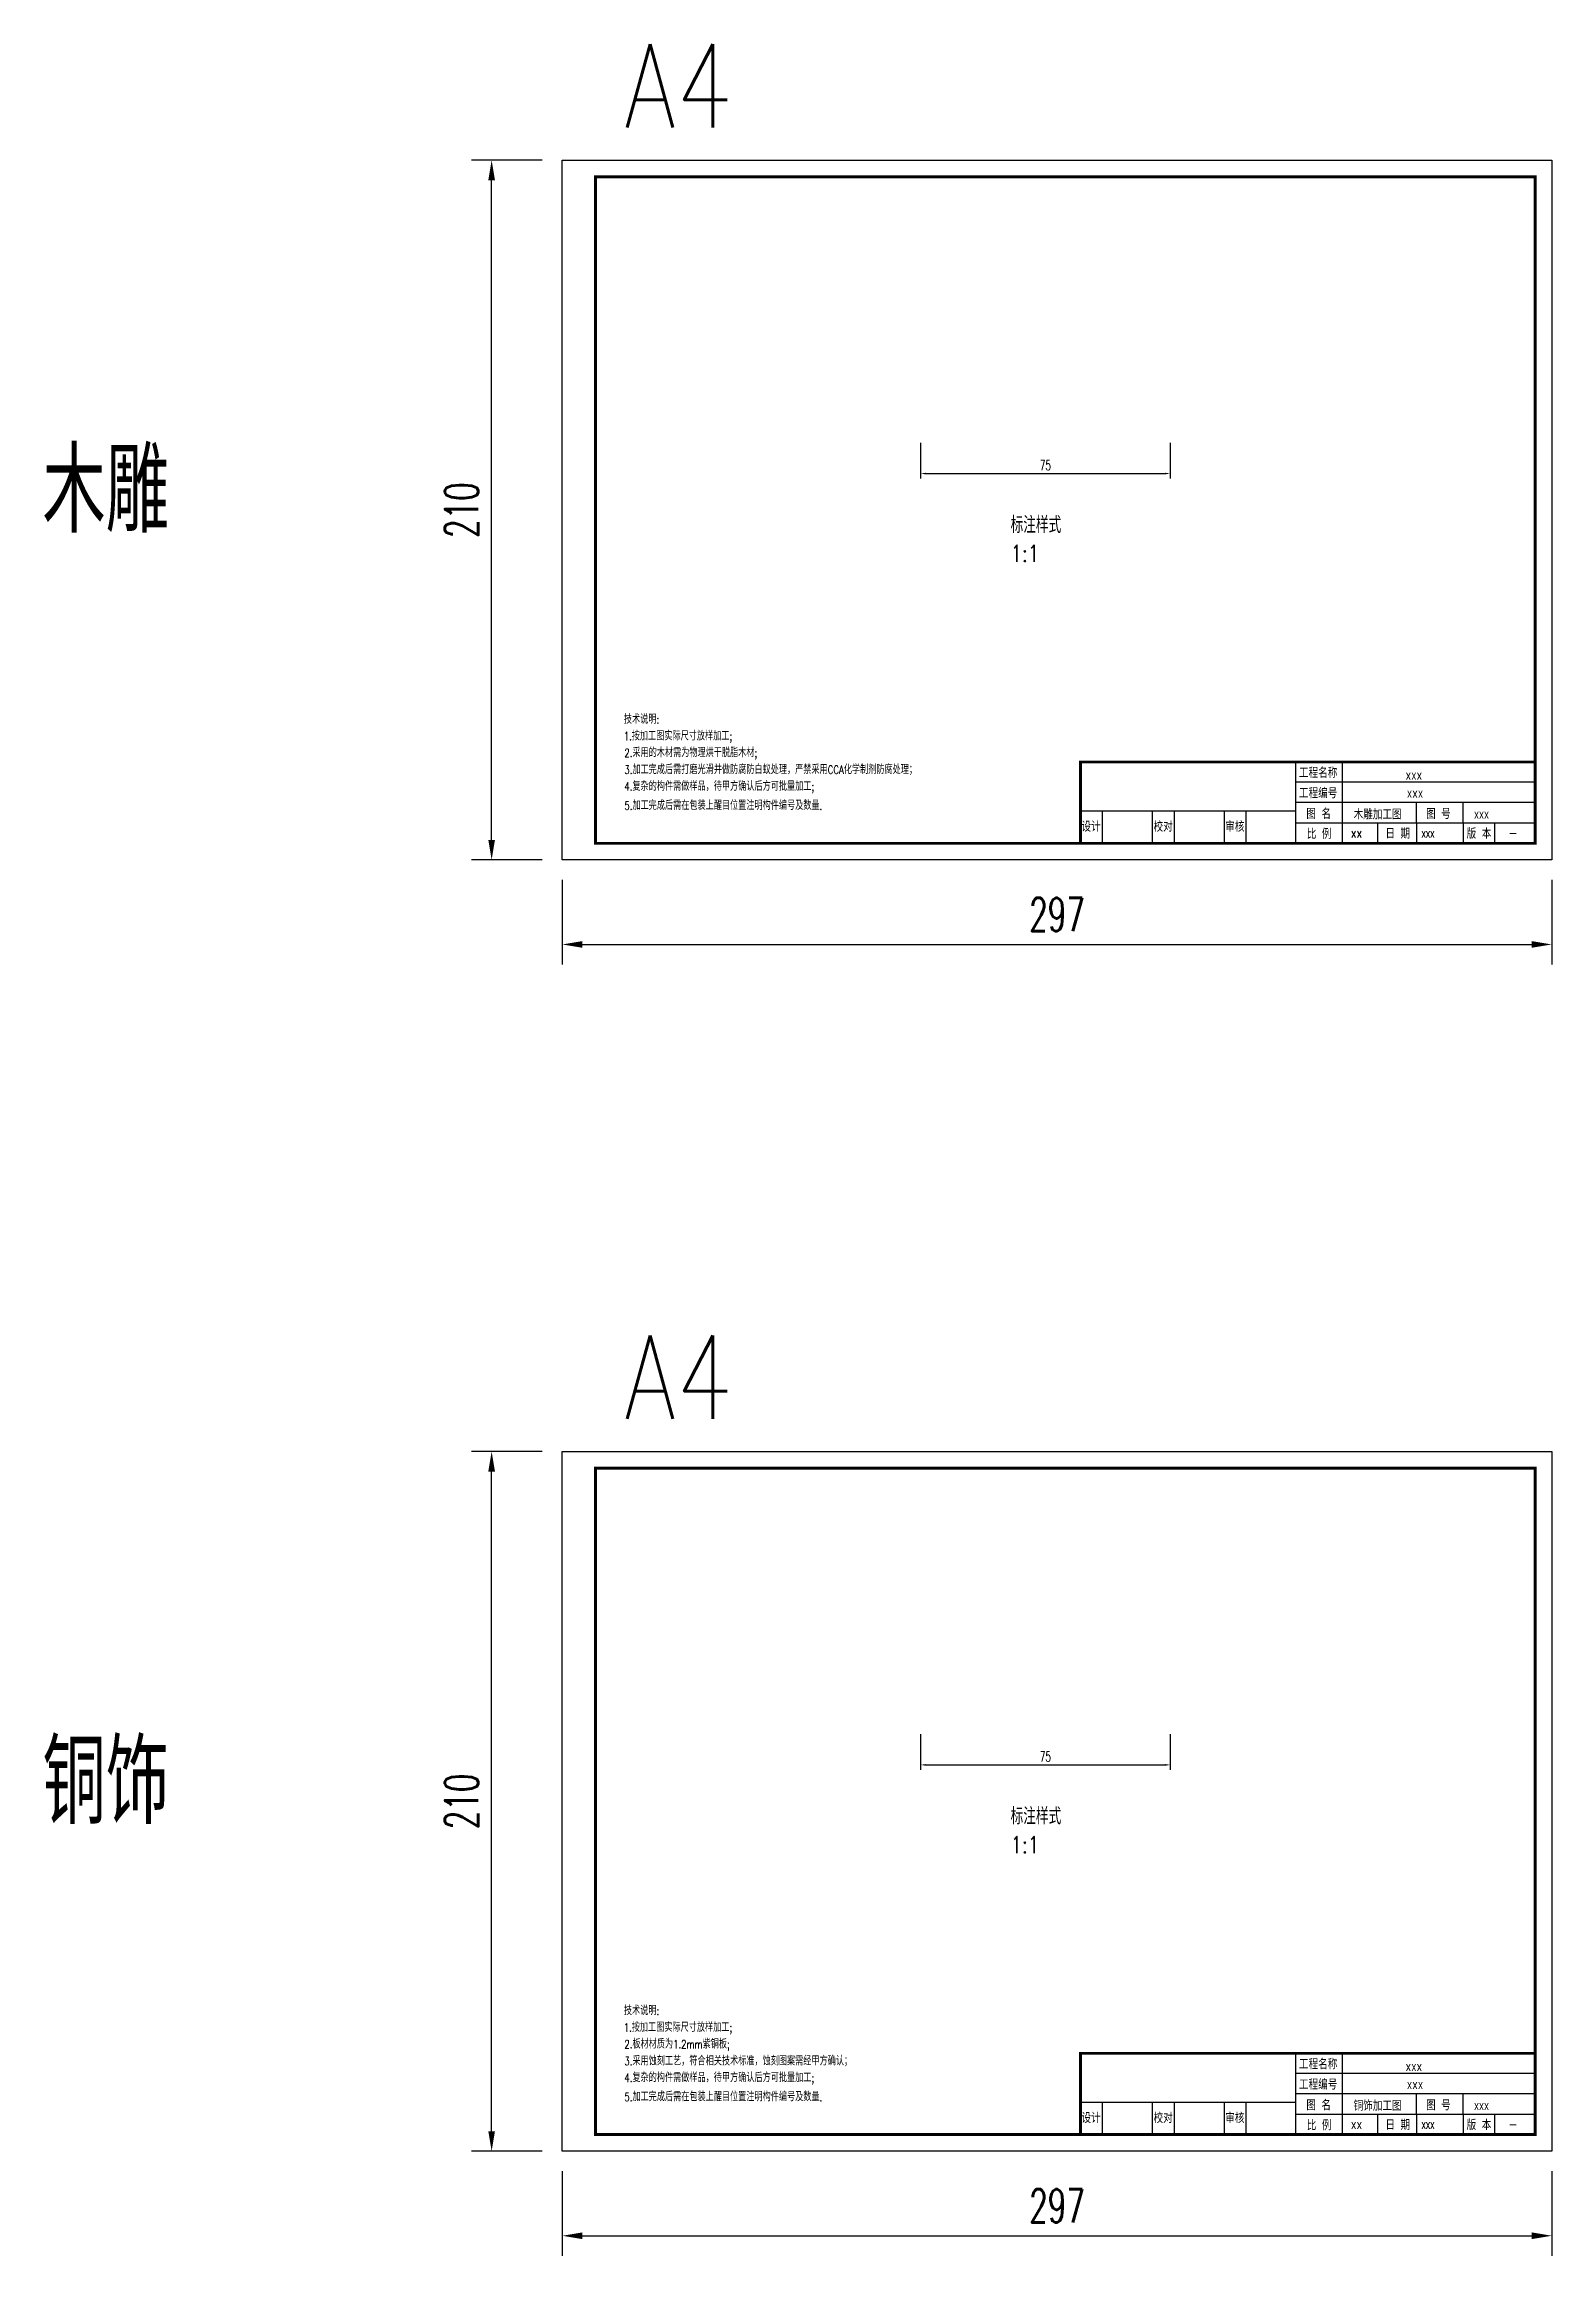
# Model space of a CAD drawing. Header units: inches. Extents: x 20038 to 22085, y 1131827 to 1134253.
# Drawn here: x 20038 to 20491, y 1131827 to 1132491 of the extents above; entities that cross this region are included whole.
import ezdxf
from ezdxf.enums import TextEntityAlignment as Align

# ---------------------------------------------------------------- set-up
doc = ezdxf.new("R2010")
doc.units = ezdxf.units.IN
doc.header["$LTSCALE"] = 1000
doc.header["$MEASUREMENT"] = 0
for name, color, linetype in [('0-GLASS-03玻璃-看线', 7, 'Continuous'), ('0-TEXT文字', 4, 'Continuous'), ('TKTEXT', 1, 'Continuous'), ('加工图', 4, 'Continuous')]:
    doc.layers.add(name, color=color, linetype=linetype)
doc.styles.add('SANXINBZ', font='romans.shx', dxfattribs={"width": 0.8, "bigfont": 'hzd.shx'})
doc.styles.add('样式 1', font='romans.shx', dxfattribs={"width": 0.65, "bigfont": 'hzd.shx'})
doc.dimstyles.new('dim1', dxfattribs={"dimtxt": 3, "dimasz": 1.5, "dimexe": 1.5, "dimexo": 1.5, "dimgap": 1, "dimtad": 1, "dimdec": 1, "dimrnd": 0.5, "dimdsep": 46, "dimtxsty": '样式 1', "dimcen": 0.09, "dimclrd": 1, "dimclre": 1, "dimclrt": 1, "dimadec": 0, "dimazin": 0, "dimtfac": 1, "dimtdec": 1, "dimtix": 1, "dimtmove": 2, "dimatfit": 3, "dimfxl": 1.25, "dimtvp": 1, "dimarcsym": 1})
doc.dimstyles.new('dim4', dxfattribs={"dimscale": 4, "dimtxt": 2.5, "dimasz": 1.5, "dimexe": 1.5, "dimexo": 1.5, "dimgap": 1, "dimtad": 1, "dimdec": 1, "dimrnd": 0.5, "dimdsep": 46, "dimtxsty": '样式 1', "dimcen": 0.09, "dimclrd": 1, "dimclre": 1, "dimclrt": 1, "dimadec": 0, "dimazin": 0, "dimtfac": 1, "dimtdec": 1, "dimtix": 1, "dimtmove": 2, "dimatfit": 3, "dimfxl": 1.25, "dimtvp": 1, "dimarcsym": 1})

msp = doc.modelspace()

# ---------------------------------------------------------------- texts
at = {"color": 4, "style": 'SANXINBZ', "width": 0.75}
for s, p in [('技术说明:', (20212.17, 1132286.85)), ('1.按加工图实际尺寸放样加工;', (20212.12, 1132281.84)), ('2.采用的木材需为物理烘干脱脂木材;', (20212.31, 1132276.83)), ('3.加工完成后需打磨光滑并做防腐防白蚁处理，严禁采用CCA化学制剂防腐处理；', (20212.31, 1132271.75)), ('4.复杂的构件需做样品，待甲方确认后方可批量加工;', (20212.31, 1132266.74)), ('5.加工完成后需在包装上醒目位置注明构件编号及数量.', (20212.31, 1132261)), ('技术说明:', (20212.17, 1131899.26)), ('1.按加工图实际尺寸放样加工;', (20212.12, 1131894.25)), ('2.板材材质为1.2mm紫铜板;', (20212.31, 1131889.24)), ('3.采用蚀刻工艺，符合相关技术标准，蚀刻图案需经甲方确认；', (20212.31, 1131884.16)), ('4.复杂的构件需做样品，待甲方确认后方可批量加工;', (20212.31, 1131879.15)), ('5.加工完成后需在包装上醒目位置注明构件编号及数量.', (20212.31, 1131873.42))]:
    msp.add_text(s, height=2.505, dxfattribs=at).set_placement(p)
at = {"color": 7, "style": 'SANXINBZ', "width": 0.8}
for s, p in [('工程名称', (20420.55, 1132272.3)), ('工程编号', (20420.55, 1132266.2)), ('设计', (20352.38, 1132256.13)), ('校对', (20374.04, 1132256.13)), ('审核', (20395.54, 1132256.13)), ('图 名', (20420.71, 1132259.99)), ('图 号', (20456.64, 1132259.89)), ('比 例', (20420.85, 1132253.97)), ('日 期', (20444.45, 1132254.05)), ('版 本', (20468.83, 1132254.05)), ('工程名称', (20420.55, 1131884.71)), ('工程编号', (20420.55, 1131878.61)), ('图 名', (20420.71, 1131872.4)), ('图 号', (20456.64, 1131872.3)), ('设计', (20352.38, 1131868.54)), ('校对', (20374.04, 1131868.54)), ('审核', (20395.54, 1131868.54)), ('比 例', (20420.85, 1131866.38)), ('日 期', (20444.45, 1131866.47)), ('版 本', (20468.83, 1131866.47))]:
    msp.add_text(s, height=3, dxfattribs=at).set_placement(p, align=Align.MIDDLE)
at = {"layer": '0-TEXT文字', "color": 4, "style": 'SANXINBZ', "width": 0.8}
for s, height, p in [('A4', 25, (20212.3, 1132465.77)), ('木雕', 25, (20037.64, 1132344.19)), ('标注样式', 5, (20328.24, 1132344.02)), ('1:1', 5, (20328.24, 1132335.45)), ('A4', 25, (20212.3, 1132078.19)), ('铜饰', 25, (20037.64, 1131956.6)), ('标注样式', 5, (20328.24, 1131956.44)), ('1:1', 5, (20328.24, 1131947.86))]:
    msp.add_text(s, height=height, dxfattribs=at).set_placement(p)
at = {"layer": 'TKTEXT', "color": 1, "style": 'SANXINBZ'}
for s, width, p in [('xxx', 0.75, (20446.81, 1132270.11)), ('xxx', 0.75, (20447.17, 1132264.71)), ('xx', 0.8, (20430.31, 1132252.63)), ('xxx', 0.6, (20451.57, 1132252.63)), ('-', 0.8, (20477.7, 1132252.63)), ('xxx', 0.75, (20446.81, 1131882.52)), ('xxx', 0.75, (20447.17, 1131877.12)), ('xx', 0.8, (20430.31, 1131865.05)), ('xxx', 0.6, (20451.57, 1131865.05)), ('-', 0.8, (20477.7, 1131865.05))]:
    msp.add_text(s, height=3, dxfattribs=dict(at, width=width)).set_placement(p)
at = {"layer": '加工图', "color": 1, "style": 'SANXINBZ'}
for s, width, p in [('木雕加工图', 0.8, (20431.2, 1132258.1)), ('xxx', 0.7, (20467.3, 1132258.34)), ('铜饰加工图', 0.8, (20431.2, 1131870.52)), ('xxx', 0.7, (20467.3, 1131870.75))]:
    msp.add_text(s, height=3, dxfattribs=dict(at, width=width)).set_placement(p)

# ---------------------------------------------------------------- blocks, each defined once
blk = doc.blocks.new('*D31')
at = {"layer": '0-GLASS-03玻璃-看线', "color": 1, "linetype": 'ByBlock', "lineweight": -2, "transparency": 16777216}
for p, q in [((20187.68, 1132068.37), (20166.47, 1132068.37)), ((20187.68, 1131858.37), (20166.47, 1131858.37))]:
    blk.add_line(p, q, dxfattribs=at)
at = {"layer": '0-GLASS-03玻璃-看线', "color": 1, "lineweight": -2, "transparency": 16777216}
blk.add_line((20172.47, 1131864.37), (20172.47, 1132062.37), dxfattribs=at)
at = {"layer": '0-GLASS-03玻璃-看线', "color": 1, "transparency": 16777216}
for points in [[(20171.47, 1132062.37), (20173.47, 1132062.37), (20172.47, 1132068.37)], [(20171.47, 1131864.37), (20173.47, 1131864.37), (20172.47, 1131858.37)]]:
    blk.add_solid(points, dxfattribs=at)
at = {"layer": 'Defpoints', "color": 0, "transparency": 16777216}
for p in [(20172.47, 1132068.37), (20193.68, 1132068.37), (20193.68, 1131858.37)]:
    blk.add_point(p, dxfattribs=at)
at = {"layer": '0-GLASS-03玻璃-看线', "color": 1, "transparency": 16777216, "insert": (20163.47, 1131963.37), "char_height": 10, "attachment_point": 5, "rotation": 90, "style": '样式 1'}
blk.add_mtext('210', dxfattribs=at)
blk = doc.blocks.new('*D32')
at = {"layer": '0-GLASS-03玻璃-看线', "color": 1, "linetype": 'ByBlock', "lineweight": -2, "transparency": 16777216}
for p, q in [((20193.68, 1131852.37), (20193.68, 1131827)), ((20490.68, 1131852.37), (20490.68, 1131827))]:
    blk.add_line(p, q, dxfattribs=at)
at = {"layer": '0-GLASS-03玻璃-看线', "color": 1, "lineweight": -2, "transparency": 16777216}
blk.add_line((20199.68, 1131833), (20484.68, 1131833), dxfattribs=at)
at = {"layer": '0-GLASS-03玻璃-看线', "color": 1, "transparency": 16777216}
for points in [[(20199.68, 1131834), (20199.68, 1131832), (20193.68, 1131833)], [(20484.68, 1131834), (20484.68, 1131832), (20490.68, 1131833)]]:
    blk.add_solid(points, dxfattribs=at)
at = {"layer": 'Defpoints', "color": 0, "transparency": 16777216}
for p in [(20193.68, 1131858.37), (20490.68, 1131858.37), (20490.68, 1131833)]:
    blk.add_point(p, dxfattribs=at)
at = {"layer": '0-GLASS-03玻璃-看线', "color": 1, "transparency": 16777216, "insert": (20342.18, 1131842), "char_height": 10, "attachment_point": 5, "style": '样式 1'}
blk.add_mtext('297', dxfattribs=at)
blk = doc.blocks.new('*D33')
at = {"layer": '0-GLASS-03玻璃-看线', "color": 1, "lineweight": -2, "transparency": 16777216}
for p, q in [((20301.23, 1131983.59), (20301.23, 1131972.83)), ((20376.16, 1131983.59), (20376.16, 1131972.83)), ((20302.73, 1131974.33), (20374.66, 1131974.33))]:
    blk.add_line(p, q, dxfattribs=at)
at = {"layer": '0-GLASS-03玻璃-看线', "color": 1, "transparency": 16777216}
for points in [[(20302.73, 1131974.58), (20302.73, 1131974.08), (20301.23, 1131974.33)], [(20374.66, 1131974.58), (20374.66, 1131974.08), (20376.16, 1131974.33)]]:
    blk.add_solid(points, dxfattribs=at)
at = {"layer": 'Defpoints', "color": 0, "transparency": 16777216}
for p in [(20301.23, 1131985.09), (20376.16, 1131985.09), (20376.16, 1131974.33)]:
    blk.add_point(p, dxfattribs=at)
at = {"layer": '0-GLASS-03玻璃-看线', "color": 1, "transparency": 16777216, "insert": (20338.7, 1131976.83), "char_height": 3, "attachment_point": 5, "style": '样式 1'}
blk.add_mtext('75', dxfattribs=at)
blk = doc.blocks.new('*D28')
at = {"layer": '0-GLASS-03玻璃-看线', "color": 1, "linetype": 'ByBlock', "lineweight": -2, "transparency": 16777216}
for p, q in [((20187.68, 1132455.95), (20166.47, 1132455.95)), ((20187.68, 1132245.95), (20166.47, 1132245.95))]:
    blk.add_line(p, q, dxfattribs=at)
at = {"layer": '0-GLASS-03玻璃-看线', "color": 1, "lineweight": -2, "transparency": 16777216}
blk.add_line((20172.47, 1132251.95), (20172.47, 1132449.95), dxfattribs=at)
at = {"layer": '0-GLASS-03玻璃-看线', "color": 1, "transparency": 16777216}
for points in [[(20171.47, 1132449.95), (20173.47, 1132449.95), (20172.47, 1132455.95)], [(20171.47, 1132251.95), (20173.47, 1132251.95), (20172.47, 1132245.95)]]:
    blk.add_solid(points, dxfattribs=at)
at = {"layer": 'Defpoints', "color": 0, "transparency": 16777216}
for p in [(20172.47, 1132455.95), (20193.68, 1132455.95), (20193.68, 1132245.95)]:
    blk.add_point(p, dxfattribs=at)
at = {"layer": '0-GLASS-03玻璃-看线', "color": 1, "transparency": 16777216, "insert": (20163.47, 1132350.95), "char_height": 10, "attachment_point": 5, "rotation": 90, "style": '样式 1'}
blk.add_mtext('210', dxfattribs=at)
blk = doc.blocks.new('*D29')
at = {"layer": '0-GLASS-03玻璃-看线', "color": 1, "linetype": 'ByBlock', "lineweight": -2, "transparency": 16777216}
for p, q in [((20193.68, 1132239.95), (20193.68, 1132214.58)), ((20490.68, 1132239.95), (20490.68, 1132214.58))]:
    blk.add_line(p, q, dxfattribs=at)
at = {"layer": '0-GLASS-03玻璃-看线', "color": 1, "lineweight": -2, "transparency": 16777216}
blk.add_line((20199.68, 1132220.58), (20484.68, 1132220.58), dxfattribs=at)
at = {"layer": '0-GLASS-03玻璃-看线', "color": 1, "transparency": 16777216}
for points in [[(20199.68, 1132221.58), (20199.68, 1132219.58), (20193.68, 1132220.58)], [(20484.68, 1132221.58), (20484.68, 1132219.58), (20490.68, 1132220.58)]]:
    blk.add_solid(points, dxfattribs=at)
at = {"layer": 'Defpoints', "color": 0, "transparency": 16777216}
for p in [(20193.68, 1132245.95), (20490.68, 1132245.95), (20490.68, 1132220.58)]:
    blk.add_point(p, dxfattribs=at)
at = {"layer": '0-GLASS-03玻璃-看线', "color": 1, "transparency": 16777216, "insert": (20342.18, 1132229.58), "char_height": 10, "attachment_point": 5, "style": '样式 1'}
blk.add_mtext('297', dxfattribs=at)
blk = doc.blocks.new('*D30')
at = {"layer": '0-GLASS-03玻璃-看线', "color": 1, "lineweight": -2, "transparency": 16777216}
for p, q in [((20301.23, 1132371.17), (20301.23, 1132360.42)), ((20376.16, 1132371.17), (20376.16, 1132360.42)), ((20302.73, 1132361.92), (20374.66, 1132361.92))]:
    blk.add_line(p, q, dxfattribs=at)
at = {"layer": '0-GLASS-03玻璃-看线', "color": 1, "transparency": 16777216}
for points in [[(20302.73, 1132362.17), (20302.73, 1132361.67), (20301.23, 1132361.92)], [(20374.66, 1132362.17), (20374.66, 1132361.67), (20376.16, 1132361.92)]]:
    blk.add_solid(points, dxfattribs=at)
at = {"layer": 'Defpoints', "color": 0, "transparency": 16777216}
for p in [(20301.23, 1132372.67), (20376.16, 1132372.67), (20376.16, 1132361.92)]:
    blk.add_point(p, dxfattribs=at)
at = {"layer": '0-GLASS-03玻璃-看线', "color": 1, "transparency": 16777216, "insert": (20338.7, 1132364.42), "char_height": 3, "attachment_point": 5, "style": '样式 1'}
blk.add_mtext('75', dxfattribs=at)

# ---------------------------------------------------------------- dimensions: what is measured, and where the dimension line sits
at = {"layer": '0-GLASS-03玻璃-看线'}
for base, p1, p2, picture, middle in [((20172.47, 1132455.95), (20193.68, 1132245.95), (20193.68, 1132455.95), '*D28', (20163.47, 1132350.95)), ((20172.47, 1132068.37), (20193.68, 1131858.37), (20193.68, 1132068.37), '*D31', (20163.47, 1131963.37))]:
    dim = msp.add_linear_dim(base=base, p1=p1, p2=p2, angle=90, dimstyle='dim4', override={"dimfxl": 2}, dxfattribs=at)
    dim.commit()
    dim.dimension.update_dxf_attribs({"geometry": picture, "text_midpoint": middle})
for base, p1, p2, picture, middle in [((20376.16, 1132361.92), (20301.23, 1132372.67), (20376.16, 1132372.67), '*D30', (20338.7, 1132364.42)), ((20376.16, 1131974.33), (20301.23, 1131985.09), (20376.16, 1131985.09), '*D33', (20338.7, 1131976.83))]:
    dim = msp.add_linear_dim(base=base, p1=p1, p2=p2, dimstyle='dim1', dxfattribs=at)
    dim.commit()
    dim.dimension.update_dxf_attribs({"geometry": picture, "text_midpoint": middle})
for base, p1, p2, picture, middle in [((20490.68, 1132220.58), (20193.68, 1132245.95), (20490.68, 1132245.95), '*D29', (20342.18, 1132229.58)), ((20490.68, 1131833), (20193.68, 1131858.37), (20490.68, 1131858.37), '*D32', (20342.18, 1131842))]:
    dim = msp.add_linear_dim(base=base, p1=p1, p2=p2, dimstyle='dim4', override={"dimfxl": 2}, dxfattribs=at)
    dim.commit()
    dim.dimension.update_dxf_attribs({"geometry": picture, "text_midpoint": middle})

# ---------------------------------------------------------------- linework, layer by layer
at = {"color": 7}
for p, q in [((20413.87, 1132250.95), (20413.87, 1132275.35)), ((20427.87, 1132250.95), (20427.87, 1132275.35)), ((20485.68, 1132269.25), (20413.87, 1132269.25)), ((20413.87, 1132260.61), (20349.21, 1132260.61)), ((20355.76, 1132260.61), (20355.76, 1132250.95)), ((20370.76, 1132260.61), (20370.76, 1132250.95)), ((20377.32, 1132260.61), (20377.32, 1132250.95)), ((20392.32, 1132260.61), (20392.32, 1132250.95)), ((20398.87, 1132260.61), (20398.87, 1132250.95)), ((20485.68, 1132263.15), (20413.87, 1132263.15)), ((20450.04, 1132257.05), (20450.04, 1132263.15)), ((20464.04, 1132257.05), (20464.04, 1132263.15)), ((20413.87, 1132257.05), (20485.68, 1132257.05)), ((20438.36, 1132257.05), (20438.36, 1132250.95)), ((20450.04, 1132257.05), (20450.04, 1132250.95)), ((20464.04, 1132257.05), (20464.04, 1132250.95)), ((20473.49, 1132257.05), (20473.49, 1132250.95)), ((20413.87, 1131863.37), (20413.87, 1131887.76)), ((20427.87, 1131863.37), (20427.87, 1131887.76)), ((20485.68, 1131881.66), (20413.87, 1131881.66)), ((20413.87, 1131873.02), (20349.21, 1131873.02)), ((20355.76, 1131873.02), (20355.76, 1131863.37)), ((20370.76, 1131873.02), (20370.76, 1131863.37)), ((20377.32, 1131873.02), (20377.32, 1131863.37)), ((20392.32, 1131873.02), (20392.32, 1131863.37)), ((20398.87, 1131873.02), (20398.87, 1131863.37)), ((20485.68, 1131875.57), (20413.87, 1131875.57)), ((20450.04, 1131869.47), (20450.04, 1131875.57)), ((20464.04, 1131869.47), (20464.04, 1131875.57)), ((20413.87, 1131869.47), (20485.68, 1131869.47)), ((20438.36, 1131869.47), (20438.36, 1131863.37)), ((20450.04, 1131869.47), (20450.04, 1131863.37)), ((20464.04, 1131869.47), (20464.04, 1131863.37)), ((20473.49, 1131869.47), (20473.49, 1131863.37))]:
    msp.add_line(p, q, dxfattribs=at)
at = {"color": 5}
for points in [[(20193.68, 1132245.95), (20193.68, 1132455.95), (20490.68, 1132455.95), (20490.68, 1132245.95)], [(20193.68, 1131858.37), (20193.68, 1132068.37), (20490.68, 1132068.37), (20490.68, 1131858.37)]]:
    msp.add_lwpolyline(points, close=True, dxfattribs=at)
at = {"color": 7, "const_width": 0.857}
for points in [[(20203.67, 1132250.95), (20203.67, 1132450.95), (20485.68, 1132450.95), (20485.68, 1132250.95)], [(20203.67, 1131863.37), (20203.67, 1132063.37), (20485.68, 1132063.37), (20485.68, 1131863.37)]]:
    msp.add_lwpolyline(points, close=True, dxfattribs=at)
for points in [[(20485.68, 1132275.35), (20349.21, 1132275.35), (20349.21, 1132250.95)], [(20485.68, 1131887.76), (20349.21, 1131887.76), (20349.21, 1131863.37)]]:
    msp.add_lwpolyline(points, dxfattribs=at)

msp.set_redraw_order([(e.dxf.handle, doc.entitydb.next_handle()) for e in msp.query("TEXT MTEXT ATTDEF DIMENSION ARC_DIMENSION")])  # texts and dimensions are drawn at this point

doc.saveas('drawing.dxf')
